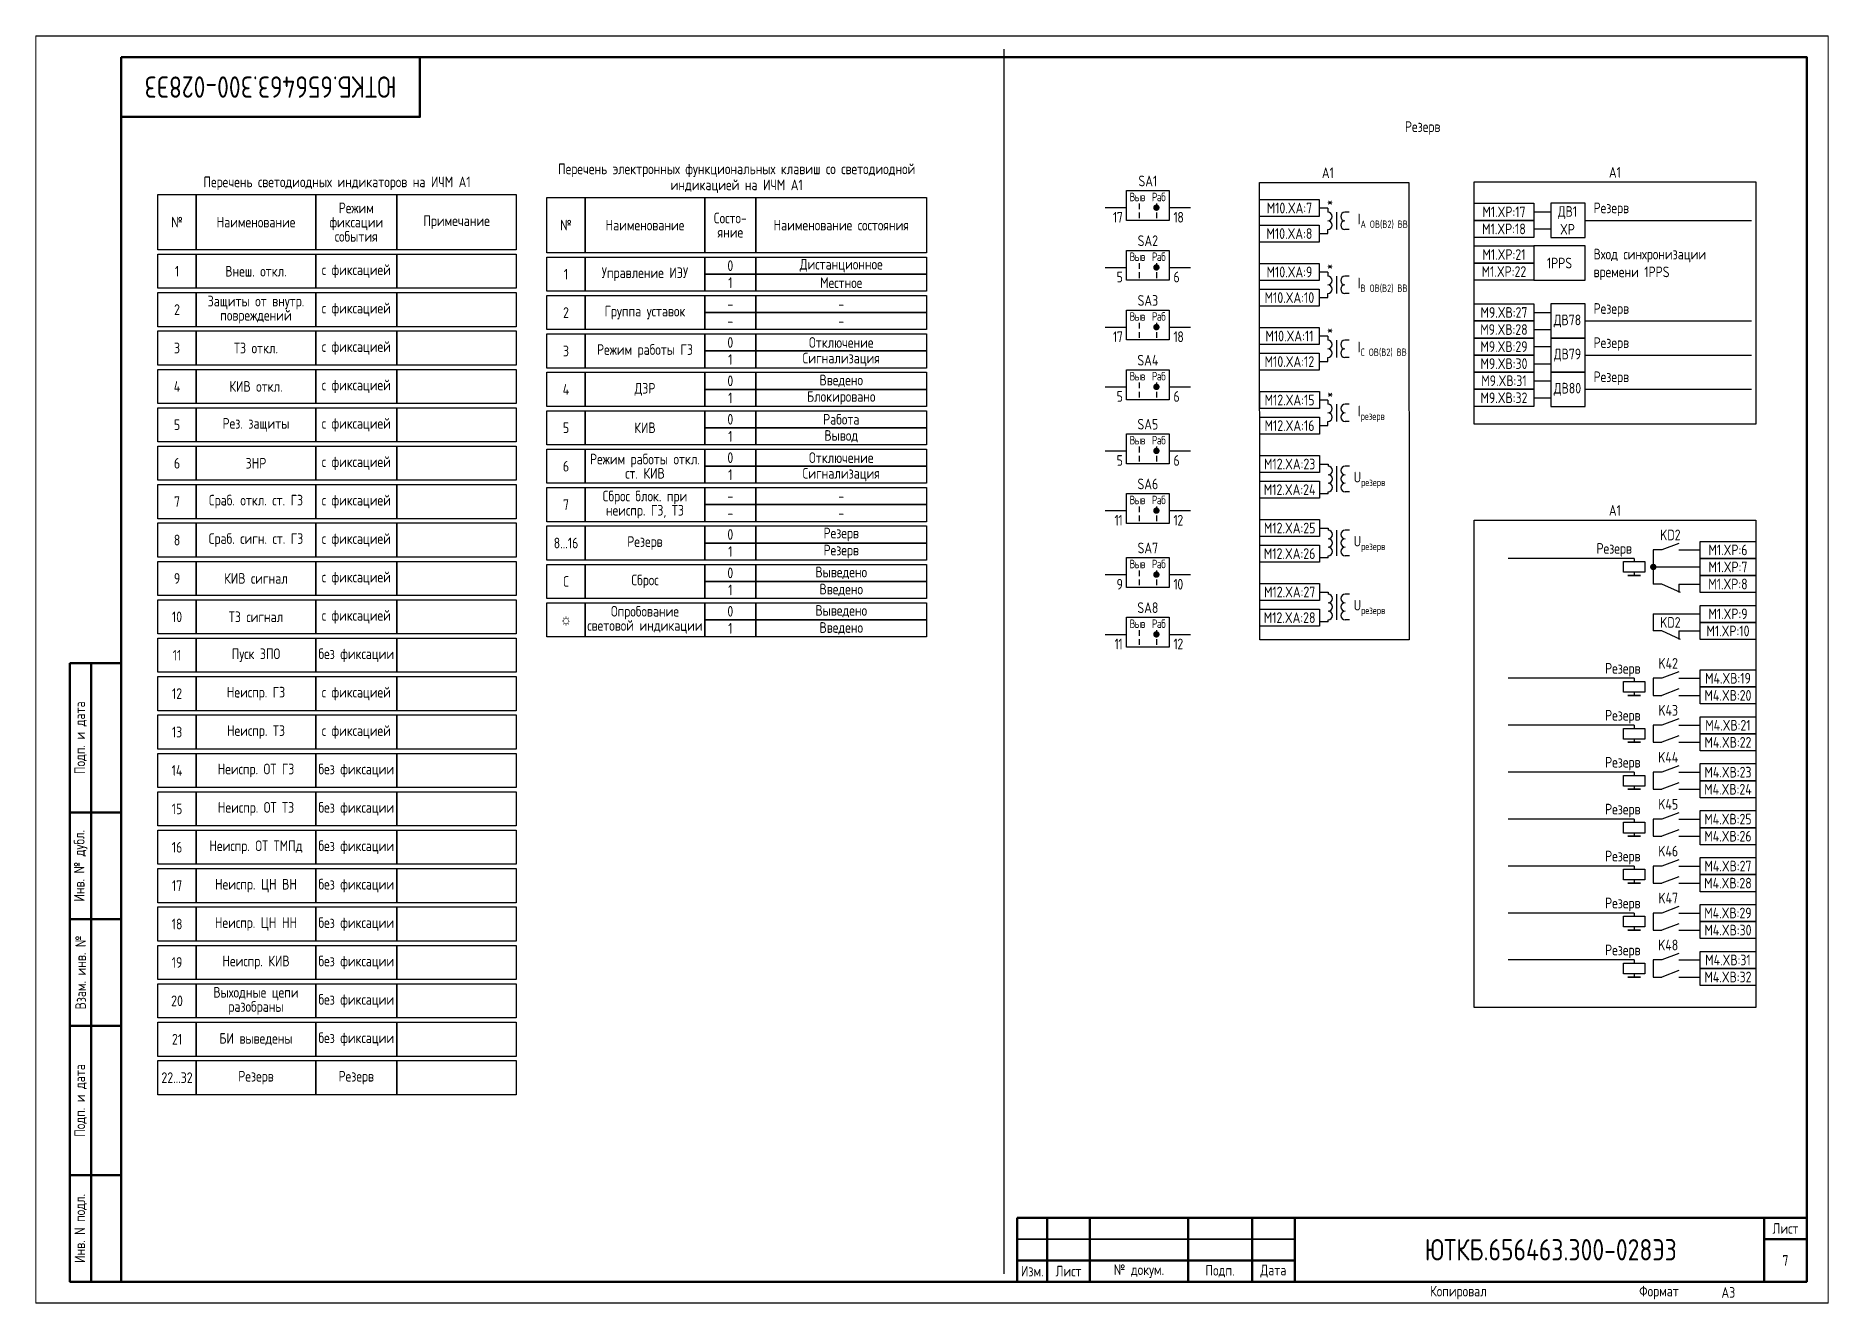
# Paper-space layout 'Лист7' of a CAD drawing. Header units: millimetres, sheet in inches. Extents: x 172.1 to 195.7, y 96.7 to 113.3.
# The model-space entities are those that its viewports show. They can reach past a viewport. Long polylines and large blocks are cut down to what shows.
import ezdxf

# ---------------------------------------------------------------- set-up
doc = ezdxf.new("R2010")
doc.units = ezdxf.units.MM
doc.styles.add('Gost_type_A', font='GOST_A.TTF')

psp = doc.layouts.new('Лист7')

msp = doc.modelspace()

# ---------------------------------------------------------------- texts
at = {"insert": (2575, 285), "char_height": 5, "width": 70, "attachment_point": 5, "rotation": 180, "style": 'Gost_type_A'}
msp.add_mtext('ЮТКБ.656463.300-028Э3', dxfattribs=at)
at = {"lineweight": 25, "insert": (2844.98, 275.38), "char_height": 2.5, "width": 210.621, "attachment_point": 5, "line_spacing_factor": 0.9, "style": 'Gost_type_A'}
msp.add_mtext('Резерв', dxfattribs=at)
at = {"char_height": 2.5, "style": 'Gost_type_A'}
for s, insert, width, attachment_point, line_spacing_factor in [('Перечень электронных функциональных клавиш со светодиодной индикацией на ИЧМ A1', (2684.24, 260.14), 89, 8, 0.9), ('A1', (2822.77, 263.65), 32, 8, 0.9), ('A1', (2890.04, 263.75), 66, 8, 0.9), ('Перечень светодиодных индикаторов на ИЧМ A1', (2590.59, 260.84), 84, 8, 0.9), ('Режим\\Pфиксации события', (2595.09, 253.34), 19, 5, 0.8), ('№ ', (2553.09, 253.34), 9, 5, 0.8), ('Наименование ', (2571.59, 253.34), 28, 5, 0.8), ('Примечание', (2618.59, 253.34), 28, 5, 0.8), ('№ ', (2644.24, 252.64), 9, 5, 0.8), ('Наименование ', (2662.74, 252.64), 28, 5, 0.8), ('Состо- яние', (2682.74, 252.64), 12, 5, 0.8), ('Наименование состояния ', (2708.74, 252.64), 40, 5, 0.8), ('0', (2682.74, 243.14), 12, 5, 0.8), ('Дистанционное', (2708.74, 243.14), 40, 5, 0.8), ('1', (2553.09, 241.84), 9, 5, 0.8), ('Внеш. откл. ', (2571.59, 241.84), 28, 5, 0.8), ('с фиксацией', (2595.09, 241.84), 19, 5, 0.8), ('1', (2644.24, 241.14), 9, 5, 0.8), ('Управление ИЭУ', (2662.74, 241.14), 28, 5, 0.8), ('1', (2682.74, 239.14), 12, 5, 0.8), ('Местное', (2708.74, 239.14), 40, 5, 0.8), ('Защиты от внутр. повреждений', (2571.59, 232.84), 28, 5, 0.8), ('2', (2553.09, 232.84), 9, 5, 0.8), ('с фиксацией', (2595.09, 232.84), 19, 5, 0.8), ('2', (2644.24, 232.14), 9, 5, 0.8), ('3', (2553.09, 223.84), 9, 5, 0.8), ('ТЗ откл.', (2571.59, 223.84), 28, 5, 0.8), ('с фиксацией', (2595.09, 223.84), 19, 5, 0.8), ('3', (2644.24, 223.14), 9, 5, 0.8), ('Режим работы ГЗ', (2662.74, 223.14), 28, 5, 0.8), ('0', (2682.74, 225.14), 12, 5, 0.8), ('Сигнализация', (2708.74, 221.14), 40, 5, 0.8), ('Отключение', (2708.74, 225.14), 40, 5, 0.8), ('1', (2682.74, 221.14), 12, 5, 0.8), ('4', (2553.09, 214.84), 9, 5, 0.8), ('КИВ откл.', (2571.59, 214.84), 28, 5, 0.8), ('с фиксацией', (2595.09, 214.84), 19, 5, 0.8), ('4', (2644.24, 214.14), 9, 5, 0.8), ('ДЗР', (2662.74, 214.14), 28, 5, 0.8), ('0', (2682.74, 216.14), 12, 5, 0.8), ('Введено', (2708.74, 216.14), 40, 5, 0.8), ('1', (2682.74, 212.14), 12, 5, 0.8), ('Блокировано', (2708.74, 212.14), 40, 5, 0.8), ('5', (2553.09, 205.84), 9, 5, 0.8), ('Рез. защиты', (2571.59, 205.84), 28, 5, 0.8), ('с фиксацией', (2595.09, 205.84), 19, 5, 0.8), ('5', (2644.24, 205.14), 9, 5, 0.8), ('КИВ', (2662.74, 205.14), 28, 5, 0.8), ('0', (2682.74, 207.14), 12, 5, 0.8), ('Работа', (2708.74, 207.14), 40, 5, 0.8), ('1', (2682.74, 203.14), 12, 5, 0.8), ('Вывод', (2708.74, 203.14), 40, 5, 0.8), ('6', (2553.09, 196.84), 9, 5, 0.8), ('ЗНР', (2571.59, 196.84), 26, 5, 0.8), ('с фиксацией', (2595.09, 196.84), 19, 5, 0.8), ('Режим работы откл. ст. КИВ', (2662.74, 196.14), 28, 5, 0.8), ('0', (2682.74, 198.14), 12, 5, 0.8), ('Отключение', (2708.74, 198.14), 40, 5, 0.8), ('6', (2644.24, 196.14), 9, 5, 0.8), ('1', (2682.74, 194.14), 12, 5, 0.8), ('Сигнализация', (2708.74, 194.14), 40, 5, 0.8), ('7', (2553.09, 187.84), 9, 5, 0.8), ('Сраб. откл. ст. ГЗ ', (2571.59, 187.84), 26, 5, 0.8), ('с фиксацией', (2595.09, 187.84), 19, 5, 0.8), ('Сброс блок. при неиспр. ГЗ, ТЗ', (2662.74, 187.14), 28, 5, 0.8), ('-', (2682.74, 189.14), 12, 5, 0.8), ('-', (2708.74, 189.14), 40, 5, 0.8), ('7', (2644.24, 187.14), 9, 5, 0.8), ('-', (2682.74, 185.14), 12, 5, 0.8), ('-', (2708.74, 185.14), 40, 5, 0.8), ('A1', (2890.03, 184.53), 66, 8, 0.9), ('0', (2682.74, 180.14), 12, 5, 0.8), ('Резерв', (2708.74, 180.14), 40, 5, 0.8), ('8', (2553.09, 178.84), 9, 5, 0.8), ('Сраб. сигн. ст. ГЗ ', (2571.59, 178.84), 26, 5, 0.8), ('с фиксацией', (2595.09, 178.84), 19, 5, 0.8), ('8...16', (2644.24, 178.14), 9, 5, 0.8), ('Резерв', (2662.74, 178.14), 28, 5, 0.8), ('1', (2682.74, 176.14), 12, 5, 0.8), ('Резерв', (2708.74, 176.14), 40, 5, 0.8), ('Резерв', (2894.03, 176.53), 37, 6, 0.8), ('0', (2682.74, 171.14), 12, 5, 0.8), ('Выведено', (2708.74, 171.14), 40, 5, 0.8), ('9', (2553.09, 169.84), 9, 5, 0.8), ('КИВ сигнал', (2571.59, 169.84), 26, 5, 0.8), ('с фиксацией', (2595.09, 169.84), 19, 5, 0.8), ('C', (2644.24, 169.14), 9, 5, 0.8), ('Сброс', (2662.74, 169.14), 28, 5, 0.8), ('1', (2682.74, 167.14), 12, 5, 0.8), ('Введено', (2708.74, 167.14), 40, 5, 0.8), ('10', (2553.09, 160.84), 9, 5, 0.8), ('ТЗ сигнал', (2571.59, 160.84), 26, 5, 0.8), ('с фиксацией', (2595.09, 160.84), 19, 5, 0.8), ('☼', (2644.24, 160.14), 9, 5, 0.8), ('Опробование световой индикации', (2662.74, 160.14), 28, 5, 0.8), ('0', (2682.74, 162.14), 12, 5, 0.8), ('Выведено', (2708.74, 162.14), 40, 5, 0.8), ('1', (2682.74, 158.14), 12, 5, 0.8), ('Введено', (2708.74, 158.14), 40, 5, 0.8), ('11', (2553.09, 151.84), 9, 5, 0.8), ('Пуск ЗПО', (2571.59, 151.84), 26, 5, 0.8), ('без фиксации', (2595.09, 151.84), 19, 5, 0.8), ('12', (2553.09, 142.84), 9, 5, 0.8), ('Неиспр. ГЗ', (2571.59, 142.84), 28, 5, 0.8), ('с фиксацией', (2595.09, 142.84), 19, 5, 0.8), ('13', (2553.09, 133.84), 9, 5, 0.8), ('Неиспр. ТЗ ', (2571.59, 133.84), 28, 5, 0.8), ('с фиксацией', (2595.09, 133.84), 19, 5, 0.8), ('14', (2553.09, 124.84), 9, 5, 0.8), ('Неиспр. ОТ ГЗ', (2571.59, 124.84), 28, 5, 0.8), ('без фиксации', (2595.09, 124.84), 19, 5, 0.8), ('15', (2553.09, 115.84), 9, 5, 0.8), ('Неиспр. ОТ ТЗ', (2571.59, 115.84), 28, 5, 0.8), ('без фиксации', (2595.09, 115.84), 19, 5, 0.8), ('16', (2553.09, 106.84), 9, 5, 0.8), ('Неиспр. ОТ ТМПд', (2571.59, 106.84), 28, 5, 0.8), ('без фиксации', (2595.09, 106.84), 19, 5, 0.8), ('17', (2553.09, 97.84), 9, 5, 0.8), ('Неиспр. ЦН ВН', (2571.59, 97.84), 28, 5, 0.8), ('без фиксации', (2595.09, 97.84), 19, 5, 0.8), ('18', (2553.09, 88.84), 9, 5, 0.8), ('Неиспр. ЦН НН', (2571.59, 88.84), 28, 5, 0.8), ('без фиксации', (2595.09, 88.84), 19, 5, 0.8), ('19', (2553.09, 79.84), 9, 5, 0.8), ('Неиспр. КИВ', (2571.59, 79.84), 28, 5, 0.8), ('без фиксации', (2595.09, 79.84), 19, 5, 0.8), ('20', (2553.09, 70.84), 9, 5, 0.8), ('Выходные цепи разобраны', (2571.59, 70.84), 28, 5, 0.8), ('без фиксации', (2595.09, 70.84), 19, 5, 0.8), ('21', (2553.09, 61.84), 9, 5, 0.8), ('БИ выведены', (2571.59, 61.84), 28, 5, 0.8), ('без фиксации', (2595.09, 61.84), 19, 5, 0.8), ('22...32', (2553.09, 52.84), 9, 5, 0.8), ('Резерв', (2571.59, 52.84), 28, 5, 0.8), ('Резерв', (2595.09, 52.84), 19, 5, 0.8)]:
    msp.add_mtext(s, dxfattribs=dict(at, insert=insert, width=width, attachment_point=attachment_point, line_spacing_factor=line_spacing_factor))
at = {"style": 'Gost_type_A'}
for s, insert, char_height, width, attachment_point in [('SA1', (2780.59, 261.73), 2.5, 10, 8), ('{\\T0.9;Выв}', (2778.09, 259.23), 2, 5, 5), ('{\\T0.9;Раб}', (2783.09, 259.23), 2, 5, 5), ('M10.XA:7', (2813.77, 256.65), 2.5, 14, 5), ('*', (2823.27, 258.15), 2.5, 3, 5), ('M1.XP:17', (2864.04, 255.75), 2.5, 14, 5), ('ДВ1 XP', (2878.92, 253.75), 2.5, 7.7588, 5), ('Резерв', (2885.04, 254.75), 2.5, 27.8465, 7), ('{\\T0.9;17}', (2774.59, 255.73), 2.5, 5, 3), ('{\\T0.9;18}', (2786.59, 255.73), 2.5, 5, 1), ('\\A1;I{\\H0.7x;\\S^ A OB(B2) BВ;}', (2829.77, 253.65), 2.5, 8, 4), ('M1.XP:18', (2864.04, 251.75), 2.5, 14, 5), ('SA2', (2780.59, 247.73), 2.5, 10, 8), ('M10.XA:8', (2813.76, 250.65), 2.5, 14.018, 5), ('{\\T0.9;Выв}', (2778.09, 245.23), 2, 5, 5), ('{\\T0.9;Раб}', (2783.09, 245.23), 2, 5, 5), ('M1.XP:21', (2864.04, 245.75), 2.5, 14, 5), ('1PPS', (2877.04, 243.75), 2.5, 12, 5), ('Вход синхронизации\\Pвремени 1PPS', (2885.04, 239.75), 2.5, 35.9749, 7), ('{\\T0.9;5}', (2774.59, 241.73), 2.5, 5, 3), ('{\\T0.9;6}', (2786.59, 241.73), 2.5, 5, 1), ('M10.XA:9', (2813.77, 241.65), 2.5, 14, 5), ('*', (2823.27, 243.15), 2.5, 3, 5), ('\\A1;I{\\H0.7x;\\S^ B OB(B2) BВ;}', (2829.77, 238.65), 2.5, 8, 4), ('M1.XP:22', (2864.04, 241.75), 2.5, 14, 5), ('SA3', (2780.59, 233.73), 2.5, 10, 8), ('M10.XA:10', (2813.76, 235.65), 2.5, 14.018, 5), ('{\\T0.9;Выв}', (2778.09, 231.23), 2, 5, 5), ('{\\T0.9;Раб}', (2783.09, 231.23), 2, 5, 5), ('M9.XВ:27', (2864.04, 232.17), 2.5, 14, 5), ('ДВ78', (2878.92, 230.17), 2.5, 7.7588, 5), ('Резерв', (2885.04, 231.17), 2.5, 33.0751, 7), ('{\\T0.9;17}', (2774.59, 227.73), 2.5, 5, 3), ('{\\T0.9;18}', (2786.59, 227.73), 2.5, 5, 1), ('M10.XA:11', (2813.77, 226.65), 2.5, 14, 5), ('*', (2823.27, 228.15), 2.5, 3, 5), ('M9.XВ:28', (2864.04, 228.17), 2.5, 14, 5), ('\\A1;I{\\H0.7x;\\S^ C OB(B2) BВ;}', (2829.77, 223.65), 2.5, 8, 4), ('M9.XВ:29', (2864.04, 224.17), 2.5, 14, 5), ('ДВ79', (2878.92, 222.17), 2.5, 7.7588, 5), ('Резерв', (2885.04, 223.17), 2.5, 33.0751, 7), ('SA4', (2780.59, 219.73), 2.5, 10, 8), ('M10.XA:12', (2813.76, 220.65), 2.5, 14.018, 5), ('M9.XВ:30', (2864.04, 220.17), 2.5, 14, 5), ('{\\T0.9;Выв}', (2778.09, 217.23), 2, 5, 5), ('{\\T0.9;Раб}', (2783.09, 217.23), 2, 5, 5), ('M9.XВ:31', (2864.04, 216.17), 2.5, 14, 5), ('ДВ80', (2878.92, 214.17), 2.5, 7.7588, 5), ('Резерв', (2885.04, 215.17), 2.5, 33.0751, 7), ('{\\T0.9;5}', (2774.59, 213.73), 2.5, 5, 3), ('{\\T0.9;6}', (2786.59, 213.73), 2.5, 5, 1), ('M12.XA:15', (2813.8, 211.65), 2.5, 14, 5), ('*', (2823.3, 213.15), 2.5, 3, 5), ('\\A1;I{\\H0.7x;\\S^ резерв;}', (2829.8, 208.65), 2.5, 8, 4), ('M9.XВ:32', (2864.04, 212.17), 2.5, 14, 5), ('SA5', (2780.59, 204.73), 2.5, 10, 8), ('M12.XA:16', (2813.79, 205.65), 2.5, 14.018, 5), ('{\\T0.9;Выв}', (2778.09, 202.23), 2, 5, 5), ('{\\T0.9;Раб}', (2783.09, 202.23), 2, 5, 5), ('{\\T0.9;5}', (2774.59, 198.73), 2.5, 5, 3), ('{\\T0.9;6}', (2786.59, 198.73), 2.5, 5, 1), ('M12.XA:23', (2813.82, 196.65), 2.5, 14, 5), ('SA6', (2780.59, 190.73), 2.5, 10, 8), ('\\A1;U{\\H0.7x;\\S^ резерв;}', (2828.82, 193.15), 2.5, 12, 4), ('{\\T0.9;Выв}', (2778.09, 188.23), 2, 5, 5), ('{\\T0.9;Раб}', (2783.09, 188.23), 2, 5, 5), ('M12.XA:24', (2813.81, 190.65), 2.5, 14.018, 5), ('{\\T0.9;11}', (2774.59, 184.73), 2.5, 5, 3), ('{\\T0.9;12}', (2786.59, 184.73), 2.5, 5, 1), ('M12.XA:25', (2813.82, 181.65), 2.5, 14, 5), ('KD2', (2903.03, 180.03), 2.5, 8, 5), ('SA7', (2780.59, 175.73), 2.5, 10, 8), ('M12.XA:26', (2813.81, 175.65), 2.5, 14.018, 5), ('\\A1;U{\\H0.7x;\\S^ резерв;}', (2828.82, 178.15), 2.5, 12, 4), ('M1.XP:6', (2916.53, 176.53), 2.5, 13, 5), ('{\\T0.9;Выв}', (2778.09, 173.23), 2, 5, 5), ('{\\T0.9;Раб}', (2783.09, 173.23), 2, 5, 5), ('M1.XP:7', (2916.53, 172.53), 2.5, 13, 5), ('{\\T0.9;9}', (2774.59, 169.73), 2.5, 5, 3), ('{\\T0.9;10}', (2786.59, 169.73), 2.5, 5, 1), ('M1.XP:8', (2916.53, 168.53), 2.5, 13, 5), ('SA8', (2780.59, 161.73), 2.5, 10, 8), ('M12.XA:27', (2813.82, 166.65), 2.5, 14, 5), ('\\A1;U{\\H0.7x;\\S^ резерв;}', (2828.82, 163.15), 2.5, 12, 4), ('{\\T0.9;Выв}', (2778.09, 159.23), 2, 5, 5), ('{\\T0.9;Раб}', (2783.09, 159.23), 2, 5, 5), ('M12.XA:28', (2813.81, 160.65), 2.5, 14.018, 5), ('KD2', (2903.03, 159.53), 2.5, 8, 5), ('M1.XP:9', (2916.53, 161.53), 2.5, 13, 5), ('{\\T0.9;11}', (2774.59, 155.73), 2.5, 5, 3), ('{\\T0.9;12}', (2786.59, 155.73), 2.5, 5, 1), ('M1.XP:10', (2916.53, 157.53), 2.5, 13, 5), ('Резерв', (2896.03, 148.43), 2.5, 35.9386, 6), ('K42', (2902.53, 149.93), 2.5, 5, 5), ('M4.XВ:19', (2916.53, 146.43), 2.5, 13, 5), ('M4.XВ:20', (2916.53, 142.43), 2.5, 13, 5), ('Резерв', (2896.03, 137.43), 2.5, 31.0015, 6), ('K43', (2902.53, 138.93), 2.5, 5, 5), ('M4.XВ:21', (2916.53, 135.43), 2.5, 13, 5), ('M4.XВ:22', (2916.53, 131.43), 2.5, 13, 5), ('Резерв', (2896.03, 126.43), 2.5, 35.9386, 6), ('K44', (2902.53, 127.93), 2.5, 5, 5), ('M4.XВ:23', (2916.53, 124.43), 2.5, 13, 5), ('K45', (2902.53, 116.93), 2.5, 5, 5), ('M4.XВ:24', (2916.53, 120.43), 2.5, 13, 5), ('Резерв', (2896.03, 115.43), 2.5, 35.9385, 6), ('M4.XВ:25', (2916.53, 113.43), 2.5, 13, 5), ('M4.XВ:26', (2916.53, 109.43), 2.5, 13, 5), ('Резерв', (2896.03, 104.43), 2.5, 31.0015, 6), ('K46', (2902.53, 105.93), 2.5, 5, 5), ('M4.XВ:27', (2916.53, 102.43), 2.5, 13, 5), ('M4.XВ:28', (2916.53, 98.43), 2.5, 13, 5), ('Резерв', (2896.03, 93.43), 2.5, 31.0015, 6), ('K47', (2902.53, 94.93), 2.5, 5, 5), ('M4.XВ:29', (2916.53, 91.43), 2.5, 13, 5), ('M4.XВ:30', (2916.53, 87.43), 2.5, 13, 5), ('Резерв', (2896.03, 82.43), 2.5, 31.0015, 6), ('K48', (2902.53, 83.93), 2.5, 5, 5), ('M4.XВ:31', (2916.53, 80.43), 2.5, 13, 5), ('M4.XВ:32', (2916.53, 76.43), 2.5, 13, 5), ('ЮТКБ.656463.300-028Э3', (2875, 12.5), 5, 120, 5), ('7', (2930, 10), 2.5, 10, 5), ('A3', (2915, 2.5), 2.5, 20, 4)]:
    msp.add_mtext(s, dxfattribs=dict(at, insert=insert, char_height=char_height, width=width, attachment_point=attachment_point))
at = {"color": 30, "true_color": 0xf26722, "char_height": 2.5, "attachment_point": 5, "line_spacing_factor": 0.8, "style": 'Gost_type_A'}
for s, insert, width in [('Группа уставок', (2662.74, 232.14), 28), ('-', (2682.74, 234.14), 12), ('-', (2708.74, 234.14), 40), ('-', (2682.74, 230.14), 12), ('-', (2708.74, 230.14), 40)]:
    msp.add_mtext(s, dxfattribs=dict(at, insert=insert, width=width))

# ---------------------------------------------------------------- blocks, each defined once
blk = doc.blocks.new('Штамп угловой верхний')
at = {"lineweight": 50}
blk.add_lwpolyline([(0, 0), (70, 0), (70, -14), (0, -14)], close=True, dxfattribs=at)
blk = doc.blocks.new('Формат_А3')
blk.add_lwpolyline([(-420, 297), (0, 297), (0, 0), (-420, 0)], close=True)
at = {"lineweight": 50}
blk.add_lwpolyline([(-400, 292), (-5, 292), (-5, 5), (-400, 5)], close=True, dxfattribs=at)
blk = doc.blocks.new('Штамп левый нижний')
at = {"lineweight": 50}
for points in [[(-12, 145), (-7, 145), (-7, 110), (-12, 110)], [(-7, 145), (0, 145), (0, 110), (-7, 110)], [(-12, 110), (-7, 110), (-7, 85), (-12, 85)], [(-7, 110), (0, 110), (0, 85), (-7, 85)], [(-12, 85), (-7, 85), (-7, 60), (-12, 60)], [(-7, 85), (0, 85), (0, 60), (-7, 60)], [(-12, 60), (-7, 60), (-7, 25), (-12, 25)], [(-7, 60), (0, 60), (0, 25), (-7, 25)], [(-12, 25), (-7, 25), (-7, 0), (-12, 0)], [(-7, 25), (0, 25), (0, 0), (-7, 0)]]:
    blk.add_lwpolyline(points, close=True, dxfattribs=at)
at = {"char_height": 2.5, "attachment_point": 5, "rotation": 90, "style": 'Gost_type_A'}
for s, insert, width in [('Подп. и дата', (-9.5, 127.5), 35), ('Инв. № дубл.', (-9.5, 97.5), 25), ('Взам. инв. №', (-9.5, 72.5), 25), ('Подп. и дата', (-9.5, 42.5), 35), ('Инв. N подл.', (-9.5, 12.5), 25)]:
    blk.add_mtext(s, dxfattribs=dict(at, insert=insert, width=width))
blk = doc.blocks.new('Штамп малый нижний')
at = {"lineweight": 50}
for points in [[(-185, 15), (-178, 15), (-178, 5), (-185, 5)], [(-178, 15), (-168, 15), (-168, 5), (-178, 5)], [(-168, 15), (-145, 15), (-145, 5), (-168, 5)], [(-145, 15), (-130, 15), (-130, 5), (-145, 5)], [(-130, 15), (-120, 15), (-120, 5), (-130, 5)], [(-120, 15), (-10, 15), (-10, 0), (-120, 0)], [(-10, 15), (0, 15), (0, 10), (-10, 10)], [(-10, 10), (0, 10), (0, 0), (-10, 0)], [(-185, 5), (-178, 5), (-178, 0), (-185, 0)], [(-178, 5), (-168, 5), (-168, 0), (-178, 0)], [(-168, 5), (-145, 5), (-145, 0), (-168, 0)], [(-145, 5), (-130, 5), (-130, 0), (-145, 0)], [(-130, 5), (-120, 5), (-120, 0), (-130, 0)]]:
    blk.add_lwpolyline(points, close=True, dxfattribs=at)
for points in [[(-185, 15), (-178, 15), (-178, 10), (-185, 10)], [(-178, 15), (-168, 15), (-168, 10), (-178, 10)], [(-168, 15), (-145, 15), (-145, 10), (-168, 10)], [(-145, 15), (-130, 15), (-130, 10), (-145, 10)], [(-130, 15), (-120, 15), (-120, 10), (-130, 10)], [(-185, 10), (-178, 10), (-178, 5), (-185, 5)], [(-178, 10), (-168, 10), (-168, 5), (-178, 5)], [(-168, 10), (-145, 10), (-145, 5), (-168, 5)], [(-145, 10), (-130, 10), (-130, 5), (-145, 5)], [(-130, 10), (-120, 10), (-120, 5), (-130, 5)]]:
    blk.add_lwpolyline(points, close=True)
at = {"char_height": 2.5, "style": 'Gost_type_A'}
for s, insert, width, attachment_point in [('Лист', (-5, 12.5), 10, 5), ('Изм.', (-181.5, 2.5), 7, 5), ('Лист', (-173, 2.5), 10, 5), ('№ докум.', (-156.5, 2.5), 23, 5), ('Подп.', (-137.5, 2.5), 15, 5), ('Дата', (-125, 2.5), 10, 5), ('Копировал', (-75, -2.53), 13.1202, 6), ('Формат', (-30, -2.53), 13.1202, 6)]:
    blk.add_mtext(s, dxfattribs=dict(at, insert=insert, width=width, attachment_point=attachment_point))
blk = doc.blocks.new('POINT')
at = {"const_width": 0.75}
blk.add_lwpolyline([(-0.375, 0, 1), (0.375, 0, 1)], format="xyb", close=True, dxfattribs=at)
blk = doc.blocks.new('Переключатель_положение')
for p, q in [((2, 1), (2, -0.34)), ((2, -1.14), (2, -2.49))]:
    blk.add_line(p, q)

# ---------------------------------------------------------------- linework, layer by layer
for p, q in [((2746.87, 293.87), (2746.87, 6.87)), ((2770.59, 256.73), (2775.59, 256.73)), ((2785.59, 256.73), (2790.59, 256.73)), ((2822.77, 256.65), (2820.77, 256.65)), ((2871.04, 255.75), (2875.04, 255.75)), ((2883.04, 253.75), (2922.04, 253.75)), ((2820.77, 250.65), (2822.77, 250.65)), ((2871.04, 251.75), (2875.04, 251.75)), ((2770.59, 242.73), (2775.59, 242.73)), ((2785.59, 242.73), (2790.59, 242.73)), ((2822.77, 241.65), (2820.77, 241.65)), ((2820.77, 235.65), (2822.77, 235.65)), ((2871.04, 232.17), (2875.04, 232.17)), ((2770.59, 228.73), (2775.59, 228.73)), ((2785.59, 228.73), (2790.59, 228.73)), ((2871.04, 228.17), (2875.04, 228.17)), ((2883.04, 230.17), (2922.04, 230.17)), ((2822.77, 226.65), (2820.77, 226.65)), ((2871.04, 224.17), (2875.04, 224.17)), ((2820.77, 220.65), (2822.77, 220.65)), ((2871.04, 220.17), (2875.04, 220.17)), ((2883.04, 222.17), (2922.04, 222.17)), ((2770.59, 214.73), (2775.59, 214.73)), ((2785.59, 214.73), (2790.59, 214.73)), ((2871.04, 216.17), (2875.04, 216.17)), ((2822.8, 211.65), (2820.8, 211.65)), ((2871.04, 212.17), (2875.04, 212.17)), ((2883.04, 214.17), (2922.04, 214.17)), ((2820.8, 205.65), (2822.8, 205.65)), ((2770.59, 199.73), (2775.59, 199.73)), ((2785.59, 199.73), (2790.59, 199.73)), ((2770.59, 185.73), (2775.59, 185.73)), ((2785.59, 185.73), (2790.59, 185.73)), ((2894.53, 174.53), (2865.03, 174.53)), ((2894.53, 174.53), (2894.53, 173.78)), ((2770.59, 170.73), (2775.59, 170.73)), ((2785.59, 170.73), (2790.59, 170.73)), ((2894.53, 171.28), (2894.53, 170.53)), ((2905.03, 168.53), (2905.03, 166.52)), ((2899.03, 161.53), (2899.03, 157.53)), ((2770.59, 156.73), (2775.59, 156.73)), ((2785.59, 156.73), (2790.59, 156.73)), ((2905.03, 157.53), (2905.03, 155.52)), ((2894.53, 146.43), (2865.03, 146.43)), ((2894.53, 146.43), (2894.53, 145.68)), ((2894.53, 143.18), (2894.53, 142.43)), ((2894.53, 135.43), (2865.03, 135.43)), ((2894.53, 135.43), (2894.53, 134.68)), ((2894.53, 132.18), (2894.53, 131.43)), ((2894.53, 124.43), (2865.03, 124.43)), ((2894.53, 124.43), (2894.53, 123.68)), ((2894.53, 121.18), (2894.53, 120.43)), ((2894.53, 113.43), (2865.03, 113.43)), ((2894.53, 113.43), (2894.53, 112.68)), ((2894.53, 110.18), (2894.53, 109.43)), ((2894.53, 102.43), (2865.03, 102.43)), ((2894.53, 102.43), (2894.53, 101.68)), ((2894.53, 99.18), (2894.53, 98.43)), ((2894.53, 91.43), (2865.03, 91.43)), ((2894.53, 91.43), (2894.53, 90.68)), ((2894.53, 88.18), (2894.53, 87.43)), ((2894.53, 80.43), (2865.03, 80.43)), ((2894.53, 80.43), (2894.53, 79.68)), ((2894.53, 77.18), (2894.53, 76.43))]:
    msp.add_line(p, q)
at = {"ltscale": 4}
for p, q in [((2822.77, 256.65), (2822.77, 255.65)), ((2822.77, 256.15), (2822.77, 255.65)), ((2824.77, 255.65), (2824.77, 251.65)), ((2824.77, 255.65), (2824.77, 251.65)), ((2827.77, 255.65), (2826.77, 255.65)), ((2827.77, 255.65), (2826.77, 255.65)), ((2822.77, 250.65), (2822.77, 251.65)), ((2827.77, 251.65), (2826.77, 251.65)), ((2827.77, 251.65), (2826.77, 251.65)), ((2822.77, 241.65), (2822.77, 240.65)), ((2822.77, 241.15), (2822.77, 240.65)), ((2824.77, 240.65), (2824.77, 236.65)), ((2824.77, 240.65), (2824.77, 236.65)), ((2827.77, 240.65), (2826.77, 240.65)), ((2827.77, 240.65), (2826.77, 240.65)), ((2822.77, 235.65), (2822.77, 236.65)), ((2827.77, 236.65), (2826.77, 236.65)), ((2827.77, 236.65), (2826.77, 236.65)), ((2822.77, 226.65), (2822.77, 225.65)), ((2822.77, 226.15), (2822.77, 225.65)), ((2824.77, 225.65), (2824.77, 221.65)), ((2824.77, 225.65), (2824.77, 221.65)), ((2827.77, 225.65), (2826.77, 225.65)), ((2827.77, 225.65), (2826.77, 225.65)), ((2822.77, 220.65), (2822.77, 221.65)), ((2827.77, 221.65), (2826.77, 221.65)), ((2827.77, 221.65), (2826.77, 221.65)), ((2822.8, 211.65), (2822.8, 210.65)), ((2822.8, 211.15), (2822.8, 210.65)), ((2824.8, 210.65), (2824.8, 206.65)), ((2824.8, 210.65), (2824.8, 206.65)), ((2827.8, 210.65), (2826.8, 210.65)), ((2827.8, 210.65), (2826.8, 210.65)), ((2822.8, 205.65), (2822.8, 206.65)), ((2827.8, 206.65), (2826.8, 206.65)), ((2827.8, 206.65), (2826.8, 206.65)), ((2820.82, 196.65), (2822.82, 196.65)), ((2822.82, 196.65), (2822.82, 196.15)), ((2822.82, 196.65), (2822.82, 196.15)), ((2824.82, 196.15), (2824.82, 192.15)), ((2824.82, 194.15), (2824.82, 190.15)), ((2827.82, 196.15), (2826.82, 196.15)), ((2822.82, 189.65), (2820.82, 189.65)), ((2822.82, 189.65), (2822.82, 190.15)), ((2827.82, 190.15), (2826.82, 190.15)), ((2820.82, 181.65), (2822.82, 181.65)), ((2822.82, 181.65), (2822.82, 181.15)), ((2822.82, 181.65), (2822.82, 181.15)), ((2824.82, 181.15), (2824.82, 177.15)), ((2827.82, 181.15), (2826.82, 181.15)), ((2824.82, 179.15), (2824.82, 175.15)), ((2822.82, 174.65), (2820.82, 174.65)), ((2822.82, 174.65), (2822.82, 175.15)), ((2827.82, 175.15), (2826.82, 175.15)), ((2820.82, 166.65), (2822.82, 166.65)), ((2822.82, 166.65), (2822.82, 166.15)), ((2822.82, 166.65), (2822.82, 166.15)), ((2824.82, 166.15), (2824.82, 162.15)), ((2824.82, 164.15), (2824.82, 160.15)), ((2827.82, 166.15), (2826.82, 166.15)), ((2822.82, 159.65), (2820.82, 159.65)), ((2822.82, 159.65), (2822.82, 160.15)), ((2827.82, 160.15), (2826.82, 160.15))]:
    msp.add_line(p, q, dxfattribs=at)
at = {"ltscale": 1.08}
for p, q in [((2901.03, 176.53), (2899.03, 176.53)), ((2899.03, 176.53), (2899.03, 168.53)), ((2905.03, 176.53), (2910.03, 176.53)), ((2899.03, 172.53), (2910.03, 172.53)), ((2901.03, 168.53), (2899.03, 168.53)), ((2905.03, 168.53), (2910.03, 168.53)), ((2899.03, 161.53), (2910.03, 161.53)), ((2901.03, 157.53), (2899.03, 157.53)), ((2905.03, 157.53), (2910.03, 157.53)), ((2901.03, 146.43), (2899.03, 146.43)), ((2899.03, 146.43), (2899.03, 142.43)), ((2905.03, 146.43), (2910.03, 146.43)), ((2899.03, 142.43), (2901.03, 142.43)), ((2905.03, 142.43), (2910.03, 142.43)), ((2901.03, 135.43), (2899.03, 135.43)), ((2899.03, 135.43), (2899.03, 131.43)), ((2905.03, 135.43), (2910.03, 135.43)), ((2899.03, 131.43), (2901.03, 131.43)), ((2905.03, 131.43), (2910.03, 131.43)), ((2901.03, 124.43), (2899.03, 124.43)), ((2899.03, 124.43), (2899.03, 120.43)), ((2905.03, 124.43), (2910.03, 124.43)), ((2899.03, 120.43), (2901.03, 120.43)), ((2905.03, 120.43), (2910.03, 120.43)), ((2901.03, 113.43), (2899.03, 113.43)), ((2899.03, 113.43), (2899.03, 109.43)), ((2905.03, 113.43), (2910.03, 113.43)), ((2899.03, 109.43), (2901.03, 109.43)), ((2905.03, 109.43), (2910.03, 109.43)), ((2901.03, 102.43), (2899.03, 102.43)), ((2899.03, 102.43), (2899.03, 98.43)), ((2905.03, 102.43), (2910.03, 102.43)), ((2899.03, 98.43), (2901.03, 98.43)), ((2905.03, 98.43), (2910.03, 98.43)), ((2901.03, 91.43), (2899.03, 91.43)), ((2899.03, 91.43), (2899.03, 87.43)), ((2905.03, 91.43), (2910.03, 91.43)), ((2899.03, 87.43), (2901.03, 87.43)), ((2905.03, 87.43), (2910.03, 87.43)), ((2901.03, 80.43), (2899.03, 80.43)), ((2899.03, 80.43), (2899.03, 76.43)), ((2905.03, 80.43), (2910.03, 80.43)), ((2899.03, 76.43), (2901.03, 76.43)), ((2905.03, 76.43), (2910.03, 76.43))]:
    msp.add_line(p, q, dxfattribs=at)
at = {"ltscale": 4.32}
for p, q in [((2905.03, 178.03), (2901.03, 176.53)), ((2905.42, 166.53), (2901.03, 168.53)), ((2905.42, 155.53), (2901.03, 157.53)), ((2905.03, 147.93), (2901.03, 146.43)), ((2905.03, 143.93), (2901.03, 142.43)), ((2905.03, 136.93), (2901.03, 135.43)), ((2905.03, 132.93), (2901.03, 131.43)), ((2905.03, 125.93), (2901.03, 124.43)), ((2905.03, 121.93), (2901.03, 120.43)), ((2905.03, 114.93), (2901.03, 113.43)), ((2905.03, 110.93), (2901.03, 109.43)), ((2905.03, 103.93), (2901.03, 102.43)), ((2905.03, 99.93), (2901.03, 98.43)), ((2905.03, 92.93), (2901.03, 91.43)), ((2905.03, 88.93), (2901.03, 87.43)), ((2905.03, 81.93), (2901.03, 80.43)), ((2905.03, 77.93), (2901.03, 76.43))]:
    msp.add_line(p, q, dxfattribs=at)
for points in [[(3237, 420), (3237, 0), (2940, 0), (2940, 420)], [(2775.59, 260.73), (2785.59, 260.73), (2785.59, 253.73), (2775.59, 253.73)], [(2806.77, 262.65), (2841.77, 262.65), (2841.86, 155.48), (2806.86, 155.48)], [(2857.04, 262.75), (2923.04, 262.75), (2923.04, 205.98), (2857.04, 205.98)], [(2548.59, 259.84), (2557.59, 259.84), (2557.59, 246.84), (2548.59, 246.84)], [(2557.59, 259.84), (2585.59, 259.84), (2585.59, 246.84), (2557.59, 246.84)], [(2585.59, 259.84), (2604.59, 259.84), (2604.59, 246.84), (2585.59, 246.84)], [(2604.59, 259.84), (2632.59, 259.84), (2632.59, 246.84), (2604.59, 246.84)], [(2639.74, 259.14), (2648.74, 259.14), (2648.74, 246.14), (2639.74, 246.14)], [(2648.74, 259.14), (2676.74, 259.14), (2676.74, 246.14), (2648.74, 246.14)], [(2676.74, 259.14), (2688.74, 259.14), (2688.74, 246.14), (2676.74, 246.14)], [(2688.74, 259.14), (2728.74, 259.14), (2728.74, 246.14), (2688.74, 246.14)], [(2806.77, 258.65), (2820.77, 258.65), (2820.77, 254.65), (2806.77, 254.65)], [(2857.04, 257.75), (2871.04, 257.75), (2871.04, 253.75), (2857.04, 253.75)], [(2806.77, 252.65), (2820.77, 252.65), (2820.77, 248.65), (2806.77, 248.65)], [(2857.04, 253.75), (2871.04, 253.75), (2871.04, 249.75), (2857.04, 249.75)], [(2548.59, 245.84), (2557.59, 245.84), (2557.59, 237.84), (2548.59, 237.84)], [(2557.59, 245.84), (2585.59, 245.84), (2585.59, 237.84), (2557.59, 237.84)], [(2585.59, 245.84), (2604.59, 245.84), (2604.59, 237.84), (2585.59, 237.84)], [(2604.59, 245.84), (2632.59, 245.84), (2632.59, 237.84), (2604.59, 237.84)], [(2639.74, 245.14), (2648.74, 245.14), (2648.74, 237.14), (2639.74, 237.14)], [(2648.74, 245.14), (2676.74, 245.14), (2676.74, 237.14), (2648.74, 237.14)], [(2676.74, 245.14), (2688.74, 245.14), (2688.74, 241.14), (2676.74, 241.14)], [(2688.74, 245.14), (2728.74, 245.14), (2728.74, 241.14), (2688.74, 241.14)], [(2775.59, 246.73), (2785.59, 246.73), (2785.59, 239.73), (2775.59, 239.73)], [(2806.77, 243.65), (2820.77, 243.65), (2820.77, 239.65), (2806.77, 239.65)], [(2857.04, 247.75), (2871.04, 247.75), (2871.04, 243.75), (2857.04, 243.75)], [(2857.04, 243.75), (2871.04, 243.75), (2871.04, 239.75), (2857.04, 239.75)], [(2676.74, 241.14), (2688.74, 241.14), (2688.74, 237.14), (2676.74, 237.14)], [(2688.74, 241.14), (2728.74, 241.14), (2728.74, 237.14), (2688.74, 237.14)], [(2548.59, 236.84), (2557.59, 236.84), (2557.59, 228.84), (2548.59, 228.84)], [(2557.59, 236.84), (2585.59, 236.84), (2585.59, 228.84), (2557.59, 228.84)], [(2585.59, 236.84), (2604.59, 236.84), (2604.59, 228.84), (2585.59, 228.84)], [(2604.59, 236.84), (2632.59, 236.84), (2632.59, 228.84), (2604.59, 228.84)], [(2639.74, 236.14), (2648.74, 236.14), (2648.74, 228.14), (2639.74, 228.14)], [(2648.74, 236.14), (2676.74, 236.14), (2676.74, 228.14), (2648.74, 228.14)], [(2676.74, 236.14), (2688.74, 236.14), (2688.74, 232.14), (2676.74, 232.14)], [(2688.74, 236.14), (2728.74, 236.14), (2728.74, 232.14), (2688.74, 232.14)], [(2806.77, 237.65), (2820.77, 237.65), (2820.77, 233.65), (2806.77, 233.65)], [(2676.74, 232.14), (2688.74, 232.14), (2688.74, 228.14), (2676.74, 228.14)], [(2688.74, 232.14), (2728.74, 232.14), (2728.74, 228.14), (2688.74, 228.14)], [(2775.59, 232.73), (2785.59, 232.73), (2785.59, 225.73), (2775.59, 225.73)], [(2857.04, 234.17), (2871.04, 234.17), (2871.04, 230.17), (2857.04, 230.17)], [(2548.59, 227.84), (2557.59, 227.84), (2557.59, 219.84), (2548.59, 219.84)], [(2557.59, 227.84), (2585.59, 227.84), (2585.59, 219.84), (2557.59, 219.84)], [(2585.59, 227.84), (2604.59, 227.84), (2604.59, 219.84), (2585.59, 219.84)], [(2604.59, 227.84), (2632.59, 227.84), (2632.59, 219.84), (2604.59, 219.84)], [(2639.74, 227.14), (2648.74, 227.14), (2648.74, 219.14), (2639.74, 219.14)], [(2648.74, 227.14), (2676.74, 227.14), (2676.74, 219.14), (2648.74, 219.14)], [(2676.74, 227.14), (2688.74, 227.14), (2688.74, 223.14), (2676.74, 223.14)], [(2688.74, 227.14), (2728.74, 227.14), (2728.74, 223.14), (2688.74, 223.14)], [(2806.77, 228.65), (2820.77, 228.65), (2820.77, 224.65), (2806.77, 224.65)], [(2857.04, 230.17), (2871.04, 230.17), (2871.04, 226.17), (2857.04, 226.17)], [(2676.74, 223.14), (2688.74, 223.14), (2688.74, 219.14), (2676.74, 219.14)], [(2688.74, 223.14), (2728.74, 223.14), (2728.74, 219.14), (2688.74, 219.14)], [(2806.77, 222.65), (2820.77, 222.65), (2820.77, 218.65), (2806.77, 218.65)], [(2857.04, 226.17), (2871.04, 226.17), (2871.04, 222.17), (2857.04, 222.17)], [(2548.59, 218.84), (2557.59, 218.84), (2557.59, 210.84), (2548.59, 210.84)], [(2557.59, 218.84), (2585.59, 218.84), (2585.59, 210.84), (2557.59, 210.84)], [(2585.59, 218.84), (2604.59, 218.84), (2604.59, 210.84), (2585.59, 210.84)], [(2604.59, 218.84), (2632.59, 218.84), (2632.59, 210.84), (2604.59, 210.84)], [(2775.59, 218.73), (2785.59, 218.73), (2785.59, 211.73), (2775.59, 211.73)], [(2857.04, 222.17), (2871.04, 222.17), (2871.04, 218.17), (2857.04, 218.17)], [(2639.74, 218.14), (2648.74, 218.14), (2648.74, 210.14), (2639.74, 210.14)], [(2648.74, 218.14), (2676.74, 218.14), (2676.74, 210.14), (2648.74, 210.14)], [(2676.74, 218.14), (2688.74, 218.14), (2688.74, 214.14), (2676.74, 214.14)], [(2688.74, 218.14), (2728.74, 218.14), (2728.74, 214.14), (2688.74, 214.14)], [(2857.04, 218.17), (2871.04, 218.17), (2871.04, 214.17), (2857.04, 214.17)], [(2676.74, 214.14), (2688.74, 214.14), (2688.74, 210.14), (2676.74, 210.14)], [(2688.74, 214.14), (2728.74, 214.14), (2728.74, 210.14), (2688.74, 210.14)], [(2806.79, 213.65), (2820.79, 213.65), (2820.79, 209.65), (2806.79, 209.65)], [(2857.04, 214.17), (2871.04, 214.17), (2871.04, 210.17), (2857.04, 210.17)], [(2548.59, 209.84), (2557.59, 209.84), (2557.59, 201.84), (2548.59, 201.84)], [(2557.59, 209.84), (2585.59, 209.84), (2585.59, 201.84), (2557.59, 201.84)], [(2585.59, 209.84), (2604.59, 209.84), (2604.59, 201.84), (2585.59, 201.84)], [(2604.59, 209.84), (2632.59, 209.84), (2632.59, 201.84), (2604.59, 201.84)], [(2639.74, 209.14), (2648.74, 209.14), (2648.74, 201.14), (2639.74, 201.14)], [(2648.74, 209.14), (2676.74, 209.14), (2676.74, 201.14), (2648.74, 201.14)], [(2676.74, 209.14), (2688.74, 209.14), (2688.74, 205.14), (2676.74, 205.14)], [(2688.74, 209.14), (2728.74, 209.14), (2728.74, 205.14), (2688.74, 205.14)], [(2806.8, 207.65), (2820.8, 207.65), (2820.8, 203.65), (2806.8, 203.65)], [(2676.74, 205.14), (2688.74, 205.14), (2688.74, 201.14), (2676.74, 201.14)], [(2688.74, 205.14), (2728.74, 205.14), (2728.74, 201.14), (2688.74, 201.14)], [(2775.59, 203.73), (2785.59, 203.73), (2785.59, 196.73), (2775.59, 196.73)], [(2548.59, 200.84), (2557.59, 200.84), (2557.59, 192.84), (2548.59, 192.84)], [(2557.59, 200.84), (2585.59, 200.84), (2585.59, 192.84), (2557.59, 192.84)], [(2585.59, 200.84), (2604.59, 200.84), (2604.59, 192.84), (2585.59, 192.84)], [(2604.59, 200.84), (2632.59, 200.84), (2632.59, 192.84), (2604.59, 192.84)], [(2639.74, 200.14), (2648.74, 200.14), (2648.74, 192.14), (2639.74, 192.14)], [(2648.74, 200.14), (2676.74, 200.14), (2676.74, 192.14), (2648.74, 192.14)], [(2676.74, 200.14), (2688.74, 200.14), (2688.74, 196.14), (2676.74, 196.14)], [(2688.74, 200.14), (2728.74, 200.14), (2728.74, 196.14), (2688.74, 196.14)], [(2806.82, 198.65), (2820.82, 198.65), (2820.82, 194.65), (2806.82, 194.65)], [(2676.74, 196.14), (2688.74, 196.14), (2688.74, 192.14), (2676.74, 192.14)], [(2688.74, 196.14), (2728.74, 196.14), (2728.74, 192.14), (2688.74, 192.14)], [(2548.59, 191.84), (2557.59, 191.84), (2557.59, 183.84), (2548.59, 183.84)], [(2557.59, 191.84), (2585.59, 191.84), (2585.59, 183.84), (2557.59, 183.84)], [(2585.59, 191.84), (2604.59, 191.84), (2604.59, 183.84), (2585.59, 183.84)], [(2604.59, 191.84), (2632.59, 191.84), (2632.59, 183.84), (2604.59, 183.84)], [(2639.74, 191.14), (2648.74, 191.14), (2648.74, 183.14), (2639.74, 183.14)], [(2648.74, 191.14), (2676.74, 191.14), (2676.74, 183.14), (2648.74, 183.14)], [(2676.74, 191.14), (2688.74, 191.14), (2688.74, 187.14), (2676.74, 187.14)], [(2688.74, 191.14), (2728.74, 191.14), (2728.74, 187.14), (2688.74, 187.14)], [(2775.59, 189.73), (2785.59, 189.73), (2785.59, 182.73), (2775.59, 182.73)], [(2806.82, 192.65), (2820.82, 192.65), (2820.82, 188.65), (2806.82, 188.65)], [(2676.74, 187.14), (2688.74, 187.14), (2688.74, 183.14), (2676.74, 183.14)], [(2688.74, 187.14), (2728.74, 187.14), (2728.74, 183.14), (2688.74, 183.14)], [(2548.59, 182.84), (2557.59, 182.84), (2557.59, 174.84), (2548.59, 174.84)], [(2557.59, 182.84), (2585.59, 182.84), (2585.59, 174.84), (2557.59, 174.84)], [(2585.59, 182.84), (2604.59, 182.84), (2604.59, 174.84), (2585.59, 174.84)], [(2604.59, 182.84), (2632.59, 182.84), (2632.59, 174.84), (2604.59, 174.84)], [(2639.74, 182.14), (2648.74, 182.14), (2648.74, 174.14), (2639.74, 174.14)], [(2648.74, 182.14), (2676.74, 182.14), (2676.74, 174.14), (2648.74, 174.14)], [(2676.74, 182.14), (2688.74, 182.14), (2688.74, 178.14), (2676.74, 178.14)], [(2688.74, 182.14), (2728.74, 182.14), (2728.74, 178.14), (2688.74, 178.14)], [(2806.82, 183.65), (2820.82, 183.65), (2820.82, 179.65), (2806.82, 179.65)], [(2857.03, 183.53), (2923.03, 183.53), (2923.03, 69.32), (2857.03, 69.32)], [(2676.74, 178.14), (2688.74, 178.14), (2688.74, 174.14), (2676.74, 174.14)], [(2688.74, 178.14), (2728.74, 178.14), (2728.74, 174.14), (2688.74, 174.14)], [(2806.82, 177.65), (2820.82, 177.65), (2820.82, 173.65), (2806.82, 173.65)], [(2910.03, 178.53), (2923.03, 178.53), (2923.03, 174.53), (2910.03, 174.53)], [(2548.59, 173.84), (2557.59, 173.84), (2557.59, 165.84), (2548.59, 165.84)], [(2557.59, 173.84), (2585.59, 173.84), (2585.59, 165.84), (2557.59, 165.84)], [(2585.59, 173.84), (2604.59, 173.84), (2604.59, 165.84), (2585.59, 165.84)], [(2604.59, 173.84), (2632.59, 173.84), (2632.59, 165.84), (2604.59, 165.84)], [(2639.74, 173.14), (2648.74, 173.14), (2648.74, 165.14), (2639.74, 165.14)], [(2648.74, 173.14), (2676.74, 173.14), (2676.74, 165.14), (2648.74, 165.14)], [(2676.74, 173.14), (2688.74, 173.14), (2688.74, 169.14), (2676.74, 169.14)], [(2688.74, 173.14), (2728.74, 173.14), (2728.74, 169.14), (2688.74, 169.14)], [(2775.59, 174.73), (2785.59, 174.73), (2785.59, 167.73), (2775.59, 167.73)], [(2897.03, 173.78), (2897.03, 171.28), (2892.03, 171.28), (2892.03, 173.78)], [(2910.03, 174.53), (2923.03, 174.53), (2923.03, 170.53), (2910.03, 170.53)], [(2676.74, 169.14), (2688.74, 169.14), (2688.74, 165.14), (2676.74, 165.14)], [(2688.74, 169.14), (2728.74, 169.14), (2728.74, 165.14), (2688.74, 165.14)], [(2806.82, 168.65), (2820.82, 168.65), (2820.82, 164.65), (2806.82, 164.65)], [(2896.03, 170.53), (2893.03, 170.53)], [(2910.03, 170.53), (2923.03, 170.53), (2923.03, 166.53), (2910.03, 166.53)], [(2548.59, 164.84), (2557.59, 164.84), (2557.59, 156.84), (2548.59, 156.84)], [(2557.59, 164.84), (2585.59, 164.84), (2585.59, 156.84), (2557.59, 156.84)], [(2585.59, 164.84), (2604.59, 164.84), (2604.59, 156.84), (2585.59, 156.84)], [(2604.59, 164.84), (2632.59, 164.84), (2632.59, 156.84), (2604.59, 156.84)], [(2639.74, 164.14), (2648.74, 164.14), (2648.74, 156.14), (2639.74, 156.14)], [(2648.74, 164.14), (2676.74, 164.14), (2676.74, 156.14), (2648.74, 156.14)], [(2676.74, 164.14), (2688.74, 164.14), (2688.74, 160.14), (2676.74, 160.14)], [(2688.74, 164.14), (2728.74, 164.14), (2728.74, 160.14), (2688.74, 160.14)], [(2676.74, 160.14), (2688.74, 160.14), (2688.74, 156.14), (2676.74, 156.14)], [(2688.74, 160.14), (2728.74, 160.14), (2728.74, 156.14), (2688.74, 156.14)], [(2775.59, 160.73), (2785.59, 160.73), (2785.59, 153.73), (2775.59, 153.73)], [(2806.82, 162.65), (2820.82, 162.65), (2820.82, 158.65), (2806.82, 158.65)], [(2910.03, 163.53), (2923.03, 163.53), (2923.03, 159.53), (2910.03, 159.53)], [(2548.59, 155.84), (2557.59, 155.84), (2557.59, 147.84), (2548.59, 147.84)], [(2557.59, 155.84), (2585.59, 155.84), (2585.59, 147.84), (2557.59, 147.84)], [(2585.59, 155.84), (2604.59, 155.84), (2604.59, 147.84), (2585.59, 147.84)], [(2604.59, 155.84), (2632.59, 155.84), (2632.59, 147.84), (2604.59, 147.84)], [(2910.03, 159.53), (2923.03, 159.53), (2923.03, 155.53), (2910.03, 155.53)], [(2910.03, 148.43), (2923.03, 148.43), (2923.03, 144.43), (2910.03, 144.43)], [(2548.59, 146.84), (2557.59, 146.84), (2557.59, 138.84), (2548.59, 138.84)], [(2557.59, 146.84), (2585.59, 146.84), (2585.59, 138.84), (2557.59, 138.84)], [(2585.59, 146.84), (2604.59, 146.84), (2604.59, 138.84), (2585.59, 138.84)], [(2604.59, 146.84), (2632.59, 146.84), (2632.59, 138.84), (2604.59, 138.84)], [(2897.03, 145.68), (2897.03, 143.18), (2892.03, 143.18), (2892.03, 145.68)], [(2910.03, 144.43), (2923.03, 144.43), (2923.03, 140.43), (2910.03, 140.43)], [(2896.03, 142.43), (2893.03, 142.43)], [(2548.59, 137.84), (2557.59, 137.84), (2557.59, 129.84), (2548.59, 129.84)], [(2557.59, 137.84), (2585.59, 137.84), (2585.59, 129.84), (2557.59, 129.84)], [(2585.59, 137.84), (2604.59, 137.84), (2604.59, 129.84), (2585.59, 129.84)], [(2604.59, 137.84), (2632.59, 137.84), (2632.59, 129.84), (2604.59, 129.84)], [(2897.03, 134.68), (2897.03, 132.18), (2892.03, 132.18), (2892.03, 134.68)], [(2910.03, 137.43), (2923.03, 137.43), (2923.03, 133.43), (2910.03, 133.43)], [(2896.03, 131.43), (2893.03, 131.43)], [(2910.03, 133.43), (2923.03, 133.43), (2923.03, 129.43), (2910.03, 129.43)], [(2548.59, 128.84), (2557.59, 128.84), (2557.59, 120.84), (2548.59, 120.84)], [(2557.59, 128.84), (2585.59, 128.84), (2585.59, 120.84), (2557.59, 120.84)], [(2585.59, 128.84), (2604.59, 128.84), (2604.59, 120.84), (2585.59, 120.84)], [(2604.59, 128.84), (2632.59, 128.84), (2632.59, 120.84), (2604.59, 120.84)], [(2910.03, 126.43), (2923.03, 126.43), (2923.03, 122.43), (2910.03, 122.43)], [(2897.03, 123.68), (2897.03, 121.18), (2892.03, 121.18), (2892.03, 123.68)], [(2910.03, 122.43), (2923.03, 122.43), (2923.03, 118.43), (2910.03, 118.43)], [(2548.59, 119.84), (2557.59, 119.84), (2557.59, 111.84), (2548.59, 111.84)], [(2557.59, 119.84), (2585.59, 119.84), (2585.59, 111.84), (2557.59, 111.84)], [(2585.59, 119.84), (2604.59, 119.84), (2604.59, 111.84), (2585.59, 111.84)], [(2604.59, 119.84), (2632.59, 119.84), (2632.59, 111.84), (2604.59, 111.84)], [(2896.03, 120.43), (2893.03, 120.43)], [(2910.03, 115.43), (2923.03, 115.43), (2923.03, 111.43), (2910.03, 111.43)], [(2548.59, 110.84), (2557.59, 110.84), (2557.59, 102.84), (2548.59, 102.84)], [(2557.59, 110.84), (2585.59, 110.84), (2585.59, 102.84), (2557.59, 102.84)], [(2585.59, 110.84), (2604.59, 110.84), (2604.59, 102.84), (2585.59, 102.84)], [(2604.59, 110.84), (2632.59, 110.84), (2632.59, 102.84), (2604.59, 102.84)], [(2897.03, 112.68), (2897.03, 110.18), (2892.03, 110.18), (2892.03, 112.68)], [(2896.03, 109.43), (2893.03, 109.43)], [(2910.03, 111.43), (2923.03, 111.43), (2923.03, 107.43), (2910.03, 107.43)], [(2548.59, 101.84), (2557.59, 101.84), (2557.59, 93.84), (2548.59, 93.84)], [(2557.59, 101.84), (2585.59, 101.84), (2585.59, 93.84), (2557.59, 93.84)], [(2585.59, 101.84), (2604.59, 101.84), (2604.59, 93.84), (2585.59, 93.84)], [(2604.59, 101.84), (2632.59, 101.84), (2632.59, 93.84), (2604.59, 93.84)], [(2897.03, 101.68), (2897.03, 99.18), (2892.03, 99.18), (2892.03, 101.68)], [(2910.03, 104.43), (2923.03, 104.43), (2923.03, 100.43), (2910.03, 100.43)], [(2896.03, 98.43), (2893.03, 98.43)], [(2910.03, 100.43), (2923.03, 100.43), (2923.03, 96.43), (2910.03, 96.43)], [(2548.59, 92.84), (2557.59, 92.84), (2557.59, 84.84), (2548.59, 84.84)], [(2557.59, 92.84), (2585.59, 92.84), (2585.59, 84.84), (2557.59, 84.84)], [(2585.59, 92.84), (2604.59, 92.84), (2604.59, 84.84), (2585.59, 84.84)], [(2604.59, 92.84), (2632.59, 92.84), (2632.59, 84.84), (2604.59, 84.84)], [(2910.03, 93.43), (2923.03, 93.43), (2923.03, 89.43), (2910.03, 89.43)], [(2897.03, 90.68), (2897.03, 88.18), (2892.03, 88.18), (2892.03, 90.68)], [(2910.03, 89.43), (2923.03, 89.43), (2923.03, 85.43), (2910.03, 85.43)], [(2896.03, 87.43), (2893.03, 87.43)], [(2548.59, 83.84), (2557.59, 83.84), (2557.59, 75.84), (2548.59, 75.84)], [(2557.59, 83.84), (2585.59, 83.84), (2585.59, 75.84), (2557.59, 75.84)], [(2585.59, 83.84), (2604.59, 83.84), (2604.59, 75.84), (2585.59, 75.84)], [(2604.59, 83.84), (2632.59, 83.84), (2632.59, 75.84), (2604.59, 75.84)], [(2910.03, 82.43), (2923.03, 82.43), (2923.03, 78.43), (2910.03, 78.43)], [(2897.03, 79.68), (2897.03, 77.18), (2892.03, 77.18), (2892.03, 79.68)], [(2896.03, 76.43), (2893.03, 76.43)], [(2910.03, 78.43), (2923.03, 78.43), (2923.03, 74.43), (2910.03, 74.43)], [(2548.59, 74.84), (2557.59, 74.84), (2557.59, 66.84), (2548.59, 66.84)], [(2557.59, 74.84), (2585.59, 74.84), (2585.59, 66.84), (2557.59, 66.84)], [(2585.59, 74.84), (2604.59, 74.84), (2604.59, 66.84), (2585.59, 66.84)], [(2604.59, 74.84), (2632.59, 74.84), (2632.59, 66.84), (2604.59, 66.84)], [(2548.59, 65.84), (2557.59, 65.84), (2557.59, 57.84), (2548.59, 57.84)], [(2557.59, 65.84), (2585.59, 65.84), (2585.59, 57.84), (2557.59, 57.84)], [(2585.59, 65.84), (2604.59, 65.84), (2604.59, 57.84), (2585.59, 57.84)], [(2604.59, 65.84), (2632.59, 65.84), (2632.59, 57.84), (2604.59, 57.84)], [(2548.59, 56.84), (2557.59, 56.84), (2557.59, 48.84), (2548.59, 48.84)], [(2557.59, 56.84), (2585.59, 56.84), (2585.59, 48.84), (2557.59, 48.84)], [(2585.59, 56.84), (2604.59, 56.84), (2604.59, 48.84), (2585.59, 48.84)], [(2604.59, 56.84), (2632.59, 56.84), (2632.59, 48.84), (2604.59, 48.84)]]:
    msp.add_lwpolyline(points, close=True)
at = {"ltscale": 4}
for points in [[(2875.04, 249.75), (2883.04, 249.75), (2883.04, 257.75), (2875.04, 257.75)], [(2871.04, 239.75), (2883.04, 239.75), (2883.04, 247.75), (2871.04, 247.75)], [(2875.04, 226.17), (2883.04, 226.17), (2883.04, 234.17), (2875.04, 234.17)], [(2875.04, 218.17), (2883.04, 218.17), (2883.04, 226.17), (2875.04, 226.17)], [(2875.04, 210.17), (2883.04, 210.17), (2883.04, 218.17), (2875.04, 218.17)]]:
    msp.add_lwpolyline(points, close=True, dxfattribs=at)
for centre, start, end in [((2822.77, 254.65), 270, 90), ((2822.77, 254.65), 270, 90), ((2822.77, 252.65), 270, 90), ((2822.77, 252.65), 270, 90), ((2826.77, 254.65), 90, 270), ((2826.77, 254.65), 90, 270), ((2826.77, 252.65), 90, 270), ((2826.77, 252.65), 90, 270), ((2822.77, 239.65), 270, 90), ((2822.77, 239.65), 270, 90), ((2826.77, 239.65), 90, 270), ((2826.77, 239.65), 90, 270), ((2822.77, 237.65), 270, 90), ((2822.77, 237.65), 270, 90), ((2826.77, 237.65), 90, 270), ((2826.77, 237.65), 90, 270), ((2822.77, 224.65), 270, 90), ((2822.77, 224.65), 270, 90), ((2822.77, 222.65), 270, 90), ((2822.77, 222.65), 270, 90), ((2826.77, 224.65), 90, 270), ((2826.77, 224.65), 90, 270), ((2826.77, 222.65), 90, 270), ((2826.77, 222.65), 90, 270), ((2822.8, 209.65), 270, 90), ((2822.8, 209.65), 270, 90), ((2826.8, 209.65), 90, 270), ((2826.8, 209.65), 90, 270), ((2822.8, 207.65), 270, 90), ((2822.8, 207.65), 270, 90), ((2826.8, 207.65), 90, 270), ((2826.8, 207.65), 90, 270), ((2822.82, 195.15), 270, 90), ((2822.82, 193.15), 270, 90), ((2826.82, 195.15), 90, 270), ((2826.82, 195.15), 90, 270), ((2826.82, 193.15), 90, 270), ((2826.82, 193.15), 90, 270), ((2822.82, 191.15), 270, 90), ((2826.82, 191.15), 90, 270), ((2822.82, 180.15), 270, 90), ((2826.82, 180.15), 90, 270), ((2826.82, 180.15), 90, 270), ((2822.82, 178.15), 270, 90), ((2822.82, 176.15), 270, 90), ((2826.82, 178.15), 90, 270), ((2826.82, 178.15), 90, 270), ((2826.82, 176.15), 90, 270), ((2822.82, 165.15), 270, 90), ((2822.82, 163.15), 270, 90), ((2826.82, 165.15), 90, 270), ((2826.82, 165.15), 90, 270), ((2826.82, 163.15), 90, 270), ((2826.82, 163.15), 90, 270), ((2822.82, 161.15), 270, 90), ((2826.82, 161.15), 90, 270)]:
    msp.add_arc(centre, 1, start, end, dxfattribs=at)

# ---------------------------------------------------------------- block references
at = {"color": 1}
for name, p in [('Формат_А3', (2520, 0)), ('Формат_А3', (2940, 0)), ('Штамп левый нижний', (2540, 5)), ('Штамп малый нижний', (2935, 5))]:
    msp.add_blockref(name, p, dxfattribs=at)
for name, p in [('Штамп угловой верхний', (2540, 292)), ('Переключатель_положение', (2776.59, 256.73)), ('POINT', (2782.59, 256.73)), ('Переключатель_положение', (2780.59, 256.73)), ('Переключатель_положение', (2776.59, 242.73)), ('Переключатель_положение', (2780.59, 242.73)), ('POINT', (2782.59, 242.73)), ('Переключатель_положение', (2776.59, 228.73)), ('POINT', (2782.59, 228.73)), ('Переключатель_положение', (2780.59, 228.73)), ('Переключатель_положение', (2776.59, 214.73)), ('POINT', (2782.59, 214.73)), ('Переключатель_положение', (2780.59, 214.73)), ('Переключатель_положение', (2776.59, 199.73)), ('POINT', (2782.59, 199.73)), ('Переключатель_положение', (2780.59, 199.73)), ('Переключатель_положение', (2776.59, 185.73)), ('POINT', (2782.59, 185.73)), ('Переключатель_положение', (2780.59, 185.73)), ('POINT', (2899.03, 172.53)), ('Переключатель_положение', (2776.59, 170.73)), ('POINT', (2782.59, 170.73)), ('Переключатель_положение', (2780.59, 170.73)), ('Переключатель_положение', (2776.59, 156.73)), ('POINT', (2782.59, 156.73)), ('Переключатель_положение', (2780.59, 156.73))]:
    msp.add_blockref(name, p)

msp.set_redraw_order([(e.dxf.handle, doc.entitydb.next_handle()) for e in msp.query("TEXT MTEXT ATTDEF DIMENSION ARC_DIMENSION")])  # texts and dimensions are drawn at this point

# ---------------------------------------------------------------- viewports
at = {"layer": '0'}
psp.add_viewport(center=(183.889, 105.008), size=(23.589, 16.681), view_center_point=(2730, 148.5), view_height=297, dxfattribs=at)

doc.saveas('drawing.dxf')
